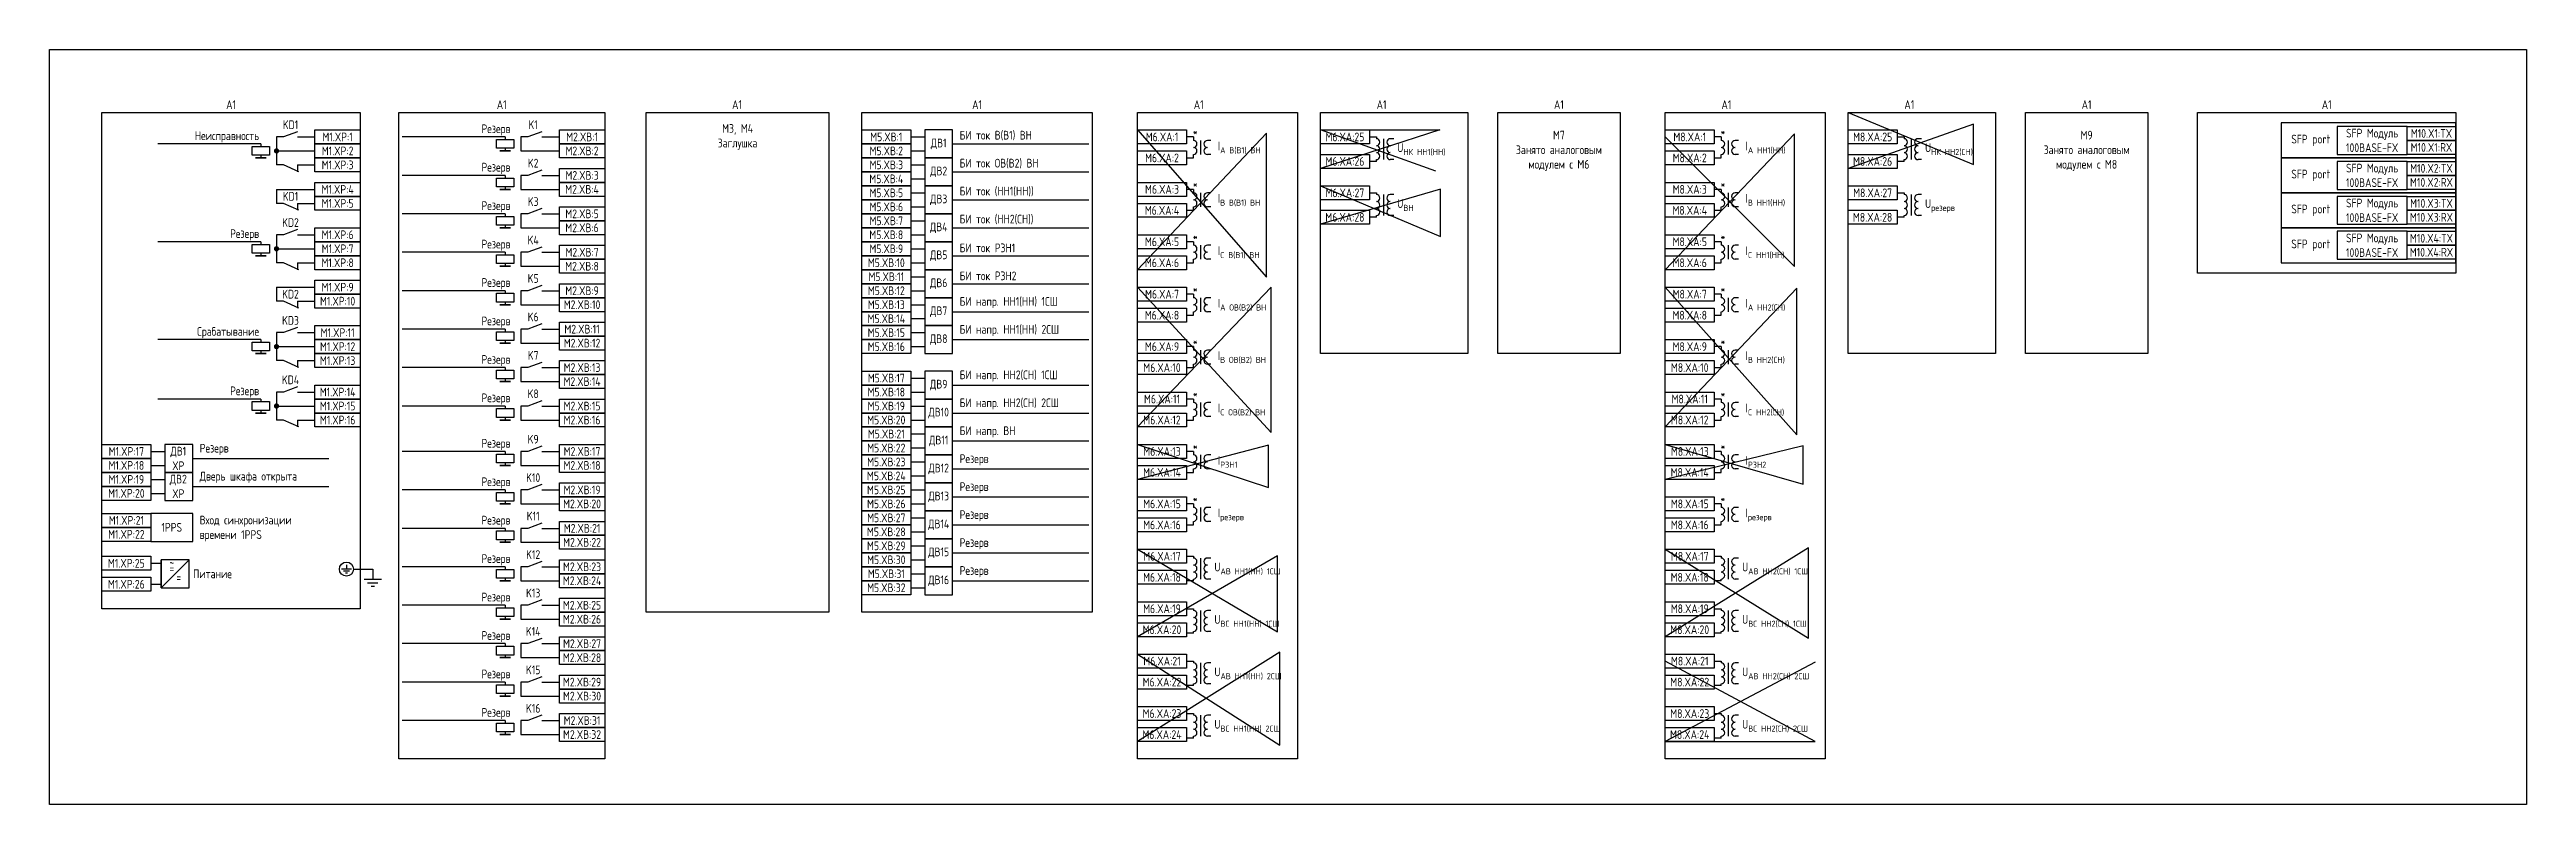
# Model space of a CAD drawing. Header units: millimetres. Extents: x -1117 to 4405, y -90 to 586.
# Drawn here: x -840 to -131, y 332 to 548 of the extents above; entities that cross this region are included whole.
import ezdxf

# ---------------------------------------------------------------- set-up
doc = ezdxf.new("R2010")
doc.units = ezdxf.units.MM
doc.styles.add('Gost_type_A', font='GOST_A.TTF')

msp = doc.modelspace()

# ---------------------------------------------------------------- texts
at = {"char_height": 2.5, "style": 'Gost_type_A'}
for s, insert, width, attachment_point, line_spacing_factor in [('A1', (-788, 530.87), 74.0002, 8, 0.9), ('A1', (-710.5, 530.87), 59, 8, 0.9), ('A1', (-643.12, 530.87), 51.9747, 8, 0.9), ('A1', (-574.37, 530.87), 66, 8, 0.9), ('A1', (-510.91, 530.87), 35, 8, 0.9), ('A1', (-458.53, 530.87), 35, 8, 0.9), ('A1', (-407.75, 530.87), 35, 8, 0.9), ('A1', (-359.78, 530.87), 35, 8, 0.9), ('A1', (-307.4, 530.87), 35, 8, 0.9), ('A1', (-256.63, 530.87), 35, 8, 0.9), ('A1', (-187.87, 530.87), 74.0002, 8, 0.9), ('Неисправность', (-780, 522.87), 37, 6, 0.8), ('Резерв', (-780, 494.87), 37, 6, 0.8), ('Срабатывание', (-780, 466.87), 37, 6, 0.8), ('Резерв', (-780, 449.87), 37, 6, 0.8)]:
    msp.add_mtext(s, dxfattribs=dict(at, insert=insert, width=width, attachment_point=attachment_point, line_spacing_factor=line_spacing_factor))
for s, insert, width, attachment_point in [('KD1', (-771, 526.37), 8, 5), ('Резерв', (-708, 524.87), 31.0015, 6), ('K1', (-701.5, 526.37), 5, 5), ('M3, M4\\PЗаглушка', (-642.97, 522.87), 52.2671, 5), ('SFP Mодуль 100BASE-FX', (-174.87, 521.87), 19.9998, 5), ('M10.X1:TX', (-157.87, 523.87), 14, 5), ('M1.XP:2', (-757.5, 518.87), 13, 5), ('M1.XP:1', (-757.5, 522.87), 13, 5), ('M2.XВ:2', (-687.5, 518.87), 13, 5), ('M2.XВ:1', (-687.5, 522.87), 13, 5), ('M5.XВ:2', (-600.37, 518.87), 14, 5), ('M5.XВ:1', (-600.37, 522.87), 14, 5), ('ДВ1', (-585.37, 520.87), 7.9998, 5), ('БИ ток В(В1) ВН', (-579.37, 521.87), 27.8465, 7), ('M6.XA:2', (-521.42, 516.87), 14.018, 5), ('M6.XA:1', (-521.41, 522.87), 14, 5), ('*', (-511.91, 524.37), 3, 5), ('\\A1;I{\\H0.7x;\\S^ A В(В1) ВН;}', (-505.41, 519.87), 8, 4), ('M6.XA:25', (-469.03, 522.87), 14, 5), ('\\A1;U{\\H0.7x;\\S^ НК НН1(НН);}', (-454.03, 519.37), 12, 4), ('M7\\PЗанято аналоговым модулем с М6', (-407.75, 518.87), 35, 5), ('M8.XA:2', (-370.29, 516.87), 14.018, 5), ('M8.XA:1', (-370.28, 522.87), 14, 5), ('*', (-360.78, 524.37), 3, 5), ('\\A1;I{\\H0.7x;\\S^ A НН1(НН);}', (-354.28, 519.87), 8, 4), ('M8.XA:25', (-317.9, 522.87), 14, 5), ('\\A1;U{\\H0.7x;\\S^ НК НН2(СН);}', (-302.9, 519.37), 12, 4), ('M9\\PЗанято аналоговым модулем с М8', (-256.63, 518.87), 35, 5), ('SFP port', (-186.87, 521.87), 20, 6), ('M10.X1:RX', (-157.87, 519.87), 14, 5), ('M1.XP:3', (-757.5, 514.87), 13, 5), ('Резерв', (-708, 513.87), 31.0015, 6), ('K2', (-701.5, 515.37), 5, 5), ('M2.XВ:3', (-687.5, 511.87), 13, 5), ('M5.XВ:4', (-600.37, 510.87), 14, 5), ('M5.XВ:3', (-600.37, 514.87), 14, 5), ('ДВ2', (-585.37, 512.87), 7.9998, 5), ('БИ ток ОВ(В2) ВН', (-579.37, 513.87), 27.8465, 7), ('M6.XA:26', (-469.04, 515.87), 14.018, 5), ('M8.XA:26', (-317.91, 515.87), 14.018, 5), ('SFP port', (-186.87, 511.87), 20, 6), ('SFP Mодуль 100BASE-FX', (-174.87, 511.87), 19.9998, 5), ('M10.X2:RX', (-157.87, 509.87), 14, 5), ('M10.X2:TX', (-157.87, 513.87), 14, 5), ('KD1', (-771, 505.87), 8, 5), ('M1.XP:4', (-757.5, 507.87), 13, 5), ('M1.XP:5', (-757.5, 503.87), 13, 5), ('Резерв', (-708, 502.87), 31.0015, 6), ('K3', (-701.5, 504.37), 5, 5), ('M2.XВ:4', (-687.5, 507.87), 13, 5), ('M5.XВ:5', (-600.37, 506.87), 14, 5), ('M5.XВ:6', (-600.37, 502.87), 14, 5), ('ДВ3', (-585.37, 504.87), 7.9998, 5), ('БИ ток (НН1(НН))', (-579.37, 505.87), 31.722, 7), ('M6.XA:3', (-521.41, 507.87), 14, 5), ('*', (-511.91, 509.37), 3, 5), ('\\A1;I{\\H0.7x;\\S^ В В(В1) ВН;}', (-505.41, 504.87), 8, 4), ('M6.XA:27', (-469.04, 506.87), 14.018, 5), ('\\A1;U{\\H0.7x;\\S^ ВН;}', (-454.03, 503.37), 12, 4), ('M8.XA:3', (-370.28, 507.87), 14, 5), ('*', (-360.78, 509.37), 3, 5), ('\\A1;I{\\H0.7x;\\S^ В НН1(НН);}', (-354.28, 504.87), 8, 4), ('M8.XA:27', (-317.91, 506.87), 14.018, 5), ('\\A1;U{\\H0.7x;\\S^ резерв;}', (-302.9, 503.37), 12, 4), ('SFP Mодуль 100BASE-FX', (-174.87, 501.87), 19.9998, 5), ('M10.X3:TX', (-157.87, 503.87), 14, 5), ('KD2', (-771, 498.37), 8, 5), ('M2.XВ:5', (-687.5, 500.87), 13, 5), ('M2.XВ:6', (-687.5, 496.87), 13, 5), ('M5.XВ:7', (-600.37, 498.87), 14, 5), ('ДВ4', (-585.37, 496.87), 7.9998, 5), ('БИ ток (НН2(СН))', (-579.37, 497.87), 35.3442, 7), ('M6.XA:4', (-521.42, 501.86), 14.018, 5), ('M6.XA:28', (-469.04, 499.87), 14.018, 5), ('M8.XA:4', (-370.29, 501.86), 14.018, 5), ('M8.XA:28', (-317.91, 499.87), 14.018, 5), ('SFP port', (-186.87, 501.87), 20, 6), ('M10.X3:RX', (-157.87, 499.87), 14, 5), ('M1.XP:6', (-757.5, 494.87), 13, 5), ('M1.XP:7', (-757.5, 490.87), 13, 5), ('Резерв', (-708, 491.87), 31.0015, 6), ('K4', (-701.5, 493.37), 5, 5), ('M2.XВ:7', (-687.5, 489.87), 13, 5), ('M5.XВ:8', (-600.37, 494.87), 14, 5), ('M5.XВ:9', (-600.37, 490.87), 14, 5), ('ДВ5', (-585.37, 488.87), 7.9998, 5), ('БИ ток РЗН1', (-579.37, 489.87), 33.6483, 7), ('M6.XA:5', (-521.41, 492.87), 14, 5), ('*', (-511.91, 494.37), 3, 5), ('\\A1;I{\\H0.7x;\\S^ C В(В1) ВН;}', (-505.41, 489.87), 8, 4), ('M8.XA:5', (-370.28, 492.87), 14, 5), ('*', (-360.78, 494.37), 3, 5), ('\\A1;I{\\H0.7x;\\S^ C НН1(НН);}', (-354.28, 489.87), 8, 4), ('SFP port', (-186.87, 491.87), 20, 6), ('SFP Mодуль 100BASE-FX', (-174.87, 491.87), 19.9998, 5), ('M10.X4:RX', (-157.87, 489.87), 14, 5), ('M10.X4:TX', (-157.87, 493.87), 14, 5), ('M1.XP:8', (-757.5, 486.87), 13, 5), ('Резерв', (-708, 480.87), 31.0015, 6), ('K5', (-701.5, 482.37), 5, 5), ('M2.XВ:8', (-687.5, 485.87), 13, 5), ('M5.XВ:10', (-600.37, 486.87), 14, 5), ('M5.XВ:11', (-600.37, 482.87), 14, 5), ('ДВ6', (-585.37, 480.87), 7.9998, 5), ('БИ ток РЗН2', (-579.37, 481.87), 33.6483, 7), ('M6.XA:6', (-521.42, 486.86), 14.018, 5), ('M8.XA:6', (-370.29, 486.86), 14.018, 5), ('KD2', (-771, 477.87), 8, 5), ('M1.XP:10', (-757.5, 475.87), 13, 5), ('M1.XP:9', (-757.5, 479.87), 13, 5), ('M2.XВ:10', (-687.5, 474.87), 13, 5), ('M2.XВ:9', (-687.5, 478.87), 13, 5), ('M5.XВ:13', (-600.37, 474.87), 14, 5), ('M5.XВ:12', (-600.37, 478.87), 14, 5), ('БИ напр. НН1(НН) 1СШ', (-579.37, 473.87), 27.8465, 7), ('M6.XA:7', (-521.41, 477.87), 14, 5), ('*', (-511.91, 479.37), 3, 5), ('\\A1;I{\\H0.7x;\\S^ A ОВ(В2) ВН;}', (-505.41, 474.87), 8, 4), ('M8.XA:7', (-370.28, 477.87), 14, 5), ('*', (-360.78, 479.37), 3, 5), ('\\A1;I{\\H0.7x;\\S^ A НН2(СН);}', (-354.28, 474.87), 8, 4), ('KD3', (-771, 470.37), 8, 5), ('Резерв', (-708, 469.87), 31.0015, 6), ('K6', (-701.5, 471.37), 5, 5), ('M2.XВ:11', (-687.5, 467.87), 13, 5), ('M5.XВ:14', (-600.37, 470.87), 14, 5), ('ДВ7', (-585.37, 472.87), 7.9998, 5), ('БИ напр. НН1(НН) 2СШ', (-579.37, 465.87), 27.8465, 7), ('M6.XA:8', (-521.42, 471.86), 14.018, 5), ('M8.XA:8', (-370.29, 471.86), 14.018, 5), ('M1.XP:12', (-757.5, 462.87), 13, 5), ('M1.XP:11', (-757.5, 466.87), 13, 5), ('K7', (-701.5, 460.37), 5, 5), ('M2.XВ:12', (-687.5, 463.87), 13, 5), ('M5.XВ:15', (-600.37, 466.87), 14, 5), ('M5.XВ:16', (-600.37, 462.87), 14, 5), ('ДВ8', (-585.37, 464.87), 7.9998, 5), ('M6.XA:9', (-521.41, 462.87), 14, 5), ('*', (-511.91, 464.37), 3, 5), ('\\A1;I{\\H0.7x;\\S^ В ОВ(В2) ВН;}', (-505.41, 459.87), 8, 4), ('M8.XA:9', (-370.28, 462.87), 14, 5), ('*', (-360.78, 464.37), 3, 5), ('\\A1;I{\\H0.7x;\\S^ В НН2(СН);}', (-354.28, 459.87), 8, 4), ('KD4', (-771, 453.37), 8, 5), ('M1.XP:13', (-757.5, 458.87), 13, 5), ('Резерв', (-708, 458.87), 31.0015, 6), ('M2.XВ:14', (-687.5, 452.87), 13, 5), ('M2.XВ:13', (-687.5, 456.87), 13, 5), ('M5.XВ:17', (-600.37, 453.87), 14, 5), ('БИ напр. НН2(СН) 1СШ', (-579.37, 452.87), 27.8465, 7), ('M6.XA:10', (-521.42, 456.86), 14.018, 5), ('M8.XA:10', (-370.29, 456.86), 14.018, 5), ('M1.XP:14', (-757.5, 449.87), 13, 5), ('M1.XP:15', (-757.5, 445.87), 13, 5), ('Резерв', (-708, 447.87), 31.0015, 6), ('K8', (-701.5, 449.37), 5, 5), ('M2.XВ:15', (-687.5, 445.87), 13, 5), ('M5.XВ:18', (-600.37, 449.87), 14, 5), ('M5.XВ:19', (-600.37, 445.87), 14, 5), ('ДВ9', (-585.37, 451.87), 7.9998, 5), ('БИ напр. НН2(СН) 2СШ', (-579.37, 444.87), 27.8465, 7), ('M6.XA:11', (-521.41, 447.87), 14, 5), ('*', (-511.91, 449.37), 3, 5), ('M8.XA:11', (-370.28, 447.87), 14, 5), ('*', (-360.78, 449.37), 3, 5), ('M1.XP:16', (-757.5, 441.87), 13, 5), ('M2.XВ:16', (-687.5, 441.87), 13, 5), ('M5.XВ:20', (-600.37, 441.87), 14, 5), ('ДВ10', (-585.37, 443.87), 7.9998, 5), ('БИ напр. ВН', (-579.37, 436.87), 27.8465, 7), ('M6.XA:12', (-521.42, 441.87), 14.018, 5), ('\\A1;I{\\H0.7x;\\S^ C ОВ(В2) ВН;}', (-505.41, 444.87), 8, 4), ('M8.XA:12', (-370.29, 441.87), 14.018, 5), ('\\A1;I{\\H0.7x;\\S^ C НН2(СН);}', (-354.28, 444.87), 8, 4), ('M1.XP:17', (-818, 432.87), 14, 5), ('ДВ1 XP', (-803.12, 430.87), 7.7588, 5), ('Резерв', (-797, 431.87), 37, 7), ('Резерв', (-708, 434.87), 31.0015, 6), ('K9', (-701.5, 436.37), 5, 5), ('M2.XВ:17', (-687.5, 432.87), 13, 5), ('M5.XВ:22', (-600.37, 433.87), 14, 5), ('M5.XВ:21', (-600.37, 437.87), 14, 5), ('ДВ11', (-585.37, 435.87), 7.9998, 5), ('M6.XA:13', (-521.41, 432.87), 14, 5), ('*', (-511.91, 434.37), 3, 5), ('M8.XA:13', (-370.28, 432.87), 14, 5), ('*', (-360.78, 434.37), 3, 5), ('M1.XP:18', (-818, 428.87), 14, 5), ('M1.XP:19', (-818, 424.87), 14, 5), ('ДВ2 XP', (-803.12, 422.87), 7.7588, 5), ('Дверь шкафа открыта', (-797, 423.87), 37, 7), ('K10', (-701.5, 425.37), 5, 5), ('M2.XВ:18', (-687.5, 428.87), 13, 5), ('M5.XВ:24', (-600.37, 425.87), 14, 5), ('M5.XВ:23', (-600.37, 429.87), 14, 5), ('ДВ12', (-585.37, 427.87), 7.9998, 5), ('Резерв', (-579.37, 428.87), 27.8465, 7), ('M6.XA:14', (-521.42, 426.87), 14.018, 5), ('\\A1;I{\\H0.7x;\\S^ РЗН1;}', (-505.41, 429.87), 8, 4), ('M8.XA:14', (-370.29, 426.87), 14.018, 5), ('\\A1;I{\\H0.7x;\\S^ РЗН2;}', (-354.28, 429.87), 8, 4), ('M1.XP:20', (-818, 420.87), 14, 5), ('Резерв', (-708, 423.87), 31.0015, 6), ('M2.XВ:20', (-687.5, 417.87), 13, 5), ('M2.XВ:19', (-687.5, 421.87), 13, 5), ('M5.XВ:25', (-600.37, 421.87), 14, 5), ('M5.XВ:26', (-600.37, 417.87), 14, 5), ('ДВ13', (-585.37, 419.87), 7.9998, 5), ('Резерв', (-579.37, 420.87), 27.8465, 7), ('M6.XA:15', (-521.41, 417.87), 14, 5), ('*', (-511.91, 419.37), 3, 5), ('M8.XA:15', (-370.28, 417.87), 14, 5), ('*', (-360.78, 419.37), 3, 5), ('M1.XP:21', (-818, 413.15), 14, 5), ('1PPS', (-805, 411.15), 12, 5), ('Вход синхронизации\\Pвремени 1PPS', (-797, 407.15), 35.9749, 7), ('Резерв', (-708, 412.87), 31.0015, 6), ('K11', (-701.5, 414.37), 5, 5), ('M2.XВ:21', (-687.5, 410.87), 13, 5), ('M5.XВ:27', (-600.37, 413.87), 14, 5), ('ДВ14', (-585.37, 411.87), 7.9998, 5), ('Резерв', (-579.37, 412.87), 27.8465, 7), ('M6.XA:16', (-521.42, 411.86), 14.018, 5), ('\\A1;I{\\H0.7x;\\S^ резерв;}', (-505.41, 414.87), 8, 4), ('M8.XA:16', (-370.29, 411.86), 14.018, 5), ('\\A1;I{\\H0.7x;\\S^ резерв;}', (-354.28, 414.87), 8, 4), ('M1.XP:22', (-818, 409.15), 14, 5), ('K12', (-701.5, 403.37), 5, 5), ('M2.XВ:22', (-687.5, 406.87), 13, 5), ('M5.XВ:28', (-600.37, 409.87), 14, 5), ('M5.XВ:29', (-600.37, 405.87), 14, 5), ('ДВ15', (-585.37, 403.87), 7.9998, 5), ('Резерв', (-579.37, 404.87), 27.8465, 7), ('M1.XP:25', (-818, 400.87), 13.9956, 5), ('~', (-805, 400.9), 2.7, 5), ('=', (-805, 399.4), 6, 5), ('Питание', (-793.33, 397.85), 11.3452, 5), ('Резерв', (-708, 401.87), 31.0015, 6), ('M2.XВ:23', (-687.5, 399.87), 13, 5), ('M5.XВ:30', (-600.37, 401.87), 14, 5), ('M5.XВ:31', (-600.37, 397.87), 14, 5), ('ДВ16', (-585.37, 395.87), 7.9998, 5), ('Резерв', (-579.37, 396.87), 27.8465, 7), ('M6.XA:18', (-521.42, 396.86), 14.018, 5), ('M6.XA:17', (-521.41, 402.87), 14, 5), ('\\A1;U{\\H0.7x;\\S^ AВ НН1(НН) 1СШ;}', (-506.41, 399.37), 12, 4), ('M8.XA:18', (-370.29, 396.86), 14.018, 5), ('M8.XA:17', (-370.28, 402.87), 14, 5), ('\\A1;U{\\H0.7x;\\S^ AВ НН2(СН) 1СШ;}', (-355.28, 399.37), 12, 4), ('M1.XP:26', (-818, 394.87), 13.9956, 5), ('=', (-803, 396.87), 6, 5), ('Резерв', (-708, 390.87), 31.0015, 6), ('K13', (-701.5, 392.37), 5, 5), ('M2.XВ:24', (-687.5, 395.87), 13, 5), ('M5.XВ:32', (-600.37, 393.87), 14, 5), ('M2.XВ:25', (-687.5, 388.87), 13, 5), ('M2.XВ:26', (-687.5, 384.87), 13, 5), ('M6.XA:20', (-521.42, 381.86), 14.018, 5), ('M6.XA:19', (-521.41, 387.87), 14, 5), ('\\A1;U{\\H0.7x;\\S^ ВС НН1(НН) 1СШ;}', (-506.41, 384.37), 12, 4), ('M8.XA:20', (-370.29, 381.86), 14.018, 5), ('M8.XA:19', (-370.28, 387.87), 14, 5), ('\\A1;U{\\H0.7x;\\S^ ВС НН2(СН) 1СШ;}', (-355.28, 384.37), 12, 4), ('Резерв', (-708, 379.87), 31.0015, 6), ('K14', (-701.5, 381.37), 5, 5), ('M2.XВ:27', (-687.5, 377.87), 13, 5), ('Резерв', (-708, 368.87), 31.0015, 6), ('K15', (-701.5, 370.37), 5, 5), ('M2.XВ:28', (-687.5, 373.87), 13, 5), ('M6.XA:21', (-521.41, 372.87), 14, 5), ('\\A1;U{\\H0.7x;\\S^ AВ НН1(НН) 2СШ;}', (-506.41, 369.37), 12, 4), ('M8.XA:21', (-370.28, 372.87), 14, 5), ('\\A1;U{\\H0.7x;\\S^ AВ НН2(СН) 2СШ;}', (-355.28, 369.37), 12, 4), ('M2.XВ:29', (-687.5, 366.87), 13, 5), ('M2.XВ:30', (-687.5, 362.87), 13, 5), ('M6.XA:22', (-521.42, 366.87), 14.018, 5), ('M8.XA:22', (-370.29, 366.87), 14.018, 5), ('Резерв', (-708, 357.87), 31.0015, 6), ('K16', (-701.5, 359.37), 5, 5), ('M2.XВ:31', (-687.5, 355.87), 13, 5), ('M6.XA:23', (-521.41, 357.87), 14, 5), ('\\A1;U{\\H0.7x;\\S^ ВС НН1(НН) 2СШ;}', (-506.41, 354.37), 12, 4), ('M8.XA:23', (-370.28, 357.87), 14, 5), ('\\A1;U{\\H0.7x;\\S^ ВС НН2(СН) 2СШ;}', (-355.28, 354.37), 12, 4), ('M2.XВ:32', (-687.5, 351.87), 13, 5), ('M6.XA:24', (-521.42, 351.86), 14.018, 5), ('M8.XA:24', (-370.29, 351.86), 14.018, 5)]:
    msp.add_mtext(s, dxfattribs=dict(at, insert=insert, width=width, attachment_point=attachment_point))

# ---------------------------------------------------------------- blocks, each defined once
blk = doc.blocks.new('POINT')
at = {"const_width": 0.75}
blk.add_lwpolyline([(-0.375, 0, 1), (0.375, 0, 1)], format="xyb", close=True, dxfattribs=at)

# ---------------------------------------------------------------- linework, layer by layer
at = {"color": 6}
for p, q in [((-324.9, 529.87), (-289.01, 514.98)), ((-289.01, 526.48), (-324.9, 513.87)), ((-289.01, 514.98), (-289.01, 526.48)), ((-528.41, 524.87), (-491.49, 482.78)), ((-491.49, 523.96), (-528.41, 484.87)), ((-491.49, 482.78), (-491.49, 523.96)), ((-442.99, 513.1), (-476.03, 524.87)), ((-476.03, 524.87), (-441.81, 524.87)), ((-441.81, 524.87), (-476.03, 513.87)), ((-340.26, 523.76), (-377.28, 484.87)), ((-377.28, 522.87), (-340.26, 485.84)), ((-340.26, 485.84), (-340.26, 523.76)), ((-476.03, 508.87), (-441.7, 494.4)), ((-441.7, 507.94), (-476.03, 497.87)), ((-441.7, 494.4), (-441.7, 507.94)), ((-490.19, 479.91), (-528.41, 439.87)), ((-528.41, 479.87), (-490.19, 438.3)), ((-490.19, 438.3), (-490.19, 479.91)), ((-377.28, 479.87), (-339.66, 437.62)), ((-339.66, 479.58), (-377.28, 439.87)), ((-339.66, 437.62), (-339.66, 479.58)), ((-528.41, 434.87), (-490.9, 422.54)), ((-490.9, 434.69), (-528.41, 424.87)), ((-490.9, 422.54), (-490.9, 434.69)), ((-377.28, 434.87), (-337.84, 423.5)), ((-337.84, 434.5), (-377.28, 424.87)), ((-337.84, 423.5), (-337.84, 434.5)), ((-528.41, 404.87), (-488.37, 381.23)), ((-336.3, 405.31), (-377.28, 379.87)), ((-377.28, 404.87), (-336.3, 379.48)), ((-336.3, 379.48), (-336.3, 405.31)), ((-488.37, 403.05), (-528.41, 379.87)), ((-488.37, 381.23), (-488.37, 403.05)), ((-487.66, 375.4), (-528.41, 349.87)), ((-528.41, 374.87), (-487.66, 348.87)), ((-487.66, 348.87), (-487.66, 375.4)), ((-334.37, 349.87), (-377.28, 372.87)), ((-334.37, 372.58), (-377.28, 349.87)), ((-377.28, 349.87), (-334.37, 349.87))]:
    msp.add_line(p, q, dxfattribs=at)
for p, q in [((-779.5, 520.87), (-809, 520.87)), ((-779.5, 520.87), (-779.5, 520.12)), ((-709.5, 522.87), (-739, 522.87)), ((-709.5, 522.87), (-709.5, 522.12)), ((-709.5, 519.62), (-709.5, 518.87)), ((-593.37, 522.87), (-589.37, 522.87)), ((-593.37, 518.87), (-589.37, 518.87)), ((-581.37, 520.87), (-542.37, 520.87)), ((-512.41, 522.87), (-514.41, 522.87)), ((-361.28, 522.87), (-363.28, 522.87)), ((-779.5, 517.62), (-779.5, 516.87)), ((-769, 514.87), (-769, 512.87)), ((-709.5, 511.87), (-739, 511.87)), ((-709.5, 511.87), (-709.5, 511.12)), ((-593.37, 514.87), (-589.37, 514.87)), ((-593.37, 510.87), (-589.37, 510.87)), ((-581.37, 512.87), (-542.37, 512.87)), ((-514.41, 516.87), (-512.41, 516.87)), ((-363.28, 516.87), (-361.28, 516.87)), ((-775, 507.87), (-775, 503.87)), ((-769, 503.87), (-769, 501.87)), ((-709.5, 508.62), (-709.5, 507.87)), ((-593.37, 506.87), (-589.37, 506.87)), ((-581.37, 504.87), (-542.37, 504.87)), ((-512.41, 507.87), (-514.41, 507.87)), ((-361.28, 507.87), (-363.28, 507.87)), ((-709.5, 500.87), (-739, 500.87)), ((-709.5, 500.87), (-709.5, 500.12)), ((-709.5, 497.62), (-709.5, 496.87)), ((-593.37, 502.87), (-589.37, 502.87)), ((-593.37, 498.87), (-589.37, 498.87)), ((-581.37, 496.87), (-542.37, 496.87)), ((-514.41, 501.87), (-512.41, 501.87)), ((-363.28, 501.87), (-361.28, 501.87)), ((-779.5, 492.87), (-809, 492.87)), ((-779.5, 492.87), (-779.5, 492.12)), ((-779.5, 489.62), (-779.5, 488.87)), ((-709.5, 489.87), (-739, 489.87)), ((-709.5, 489.87), (-709.5, 489.12)), ((-593.37, 494.87), (-589.37, 494.87)), ((-593.37, 490.87), (-589.37, 490.87)), ((-512.41, 492.87), (-514.41, 492.87)), ((-361.28, 492.87), (-363.28, 492.87)), ((-769, 486.87), (-769, 484.87)), ((-709.5, 486.62), (-709.5, 485.87)), ((-593.37, 486.87), (-589.37, 486.87)), ((-593.37, 482.87), (-589.37, 482.87)), ((-581.37, 488.87), (-542.37, 488.87)), ((-514.41, 486.87), (-512.41, 486.87)), ((-363.28, 486.87), (-361.28, 486.87)), ((-775, 479.87), (-775, 475.87)), ((-769, 475.87), (-769, 473.87)), ((-709.5, 478.87), (-739, 478.87)), ((-709.5, 478.87), (-709.5, 478.12)), ((-709.5, 475.62), (-709.5, 474.87)), ((-593.37, 478.87), (-589.37, 478.87)), ((-581.37, 480.87), (-542.37, 480.87)), ((-512.41, 477.87), (-514.41, 477.87)), ((-361.28, 477.87), (-363.28, 477.87)), ((-593.37, 474.87), (-589.37, 474.87)), ((-593.37, 470.87), (-589.37, 470.87)), ((-581.37, 472.87), (-542.37, 472.87)), ((-514.41, 471.87), (-512.41, 471.87)), ((-363.28, 471.87), (-361.28, 471.87)), ((-779.5, 464.87), (-809, 464.87)), ((-779.5, 464.87), (-779.5, 464.12)), ((-779.5, 461.62), (-779.5, 460.87)), ((-709.5, 467.87), (-739, 467.87)), ((-709.5, 467.87), (-709.5, 467.12)), ((-709.5, 464.62), (-709.5, 463.87)), ((-593.37, 466.87), (-589.37, 466.87)), ((-593.37, 462.87), (-589.37, 462.87)), ((-581.37, 464.87), (-542.37, 464.87)), ((-512.41, 462.87), (-514.41, 462.87)), ((-361.28, 462.87), (-363.28, 462.87)), ((-769, 458.87), (-769, 456.87)), ((-709.5, 456.87), (-739, 456.87)), ((-709.5, 456.87), (-709.5, 456.12)), ((-514.41, 456.87), (-512.41, 456.87)), ((-363.28, 456.87), (-361.28, 456.87)), ((-779.5, 447.87), (-809, 447.87)), ((-779.5, 447.87), (-779.5, 447.12)), ((-709.5, 453.62), (-709.5, 452.87)), ((-593.37, 453.87), (-589.37, 453.87)), ((-593.37, 449.87), (-589.37, 449.87)), ((-581.37, 451.87), (-542.37, 451.87)), ((-512.41, 447.87), (-514.41, 447.87)), ((-361.28, 447.87), (-363.28, 447.87)), ((-779.5, 444.62), (-779.5, 443.87)), ((-769, 441.87), (-769, 439.87)), ((-709.5, 445.87), (-739, 445.87)), ((-709.5, 445.87), (-709.5, 445.12)), ((-709.5, 442.62), (-709.5, 441.87)), ((-593.37, 445.87), (-589.37, 445.87)), ((-593.37, 441.87), (-589.37, 441.87)), ((-581.37, 443.87), (-542.37, 443.87)), ((-514.41, 441.87), (-512.41, 441.87)), ((-363.28, 441.87), (-361.28, 441.87)), ((-811, 432.87), (-807, 432.87)), ((-709.5, 432.87), (-739, 432.87)), ((-709.5, 432.87), (-709.5, 432.12)), ((-593.37, 437.87), (-589.37, 437.87)), ((-593.37, 433.87), (-589.37, 433.87)), ((-581.37, 435.87), (-542.37, 435.87)), ((-512.41, 432.87), (-514.41, 432.87)), ((-361.28, 432.87), (-363.28, 432.87)), ((-811, 428.87), (-807, 428.87)), ((-799, 430.87), (-760, 430.87)), ((-709.5, 429.62), (-709.5, 428.87)), ((-593.37, 429.87), (-589.37, 429.87)), ((-593.37, 425.87), (-589.37, 425.87)), ((-581.37, 427.87), (-542.37, 427.87)), ((-514.41, 426.87), (-512.41, 426.87)), ((-363.28, 426.87), (-361.28, 426.87)), ((-811, 424.87), (-807, 424.87)), ((-811, 420.87), (-807, 420.87)), ((-799, 422.87), (-760, 422.87)), ((-709.5, 421.87), (-739, 421.87)), ((-709.5, 421.87), (-709.5, 421.12)), ((-709.5, 418.62), (-709.5, 417.87)), ((-593.37, 421.87), (-589.37, 421.87)), ((-581.37, 419.87), (-542.37, 419.87)), ((-593.37, 417.87), (-589.37, 417.87)), ((-593.37, 413.87), (-589.37, 413.87)), ((-581.37, 411.87), (-542.37, 411.87)), ((-512.41, 417.87), (-514.41, 417.87)), ((-514.41, 411.87), (-512.41, 411.87)), ((-361.28, 417.87), (-363.28, 417.87)), ((-363.28, 411.87), (-361.28, 411.87)), ((-709.5, 410.87), (-739, 410.87)), ((-709.5, 410.87), (-709.5, 410.12)), ((-709.5, 407.62), (-709.5, 406.87)), ((-593.37, 409.87), (-589.37, 409.87)), ((-593.37, 405.87), (-589.37, 405.87)), ((-808, 393.87), (-808, 401.87)), ((-808, 393.87), (-800, 401.87)), ((-752.95, 399.19), (-747.44, 399.19)), ((-709.5, 399.87), (-739, 399.87)), ((-709.5, 399.87), (-709.5, 399.12)), ((-593.37, 401.87), (-589.37, 401.87)), ((-593.37, 397.87), (-589.37, 397.87)), ((-581.37, 403.87), (-542.37, 403.87)), ((-709.5, 396.62), (-709.5, 395.87)), ((-593.37, 393.87), (-589.37, 393.87)), ((-581.37, 395.87), (-542.37, 395.87)), ((-709.5, 388.87), (-739, 388.87)), ((-709.5, 388.87), (-709.5, 388.12)), ((-709.5, 385.62), (-709.5, 384.87)), ((-709.5, 377.87), (-739, 377.87)), ((-709.5, 377.87), (-709.5, 377.12)), ((-709.5, 374.62), (-709.5, 373.87)), ((-709.5, 366.87), (-739, 366.87)), ((-709.5, 366.87), (-709.5, 366.12)), ((-709.5, 363.62), (-709.5, 362.87)), ((-709.5, 355.87), (-739, 355.87)), ((-709.5, 355.87), (-709.5, 355.12)), ((-709.5, 352.62), (-709.5, 351.87))]:
    msp.add_line(p, q)
at = {"ltscale": 1.08}
for p, q in [((-773, 522.87), (-775, 522.87)), ((-775, 522.87), (-775, 514.87)), ((-775, 518.87), (-764, 518.87)), ((-769, 522.87), (-764, 522.87)), ((-703, 522.87), (-705, 522.87)), ((-705, 522.87), (-705, 518.87)), ((-705, 518.87), (-694, 518.87)), ((-699, 522.87), (-694, 522.87)), ((-773, 514.87), (-775, 514.87)), ((-769, 514.87), (-764, 514.87)), ((-703, 511.87), (-705, 511.87)), ((-705, 511.87), (-705, 507.87)), ((-699, 511.87), (-694, 511.87)), ((-775, 507.87), (-764, 507.87)), ((-773, 503.87), (-775, 503.87)), ((-769, 503.87), (-764, 503.87)), ((-705, 507.87), (-694, 507.87)), ((-703, 500.87), (-705, 500.87)), ((-705, 500.87), (-705, 496.87)), ((-705, 496.87), (-694, 496.87)), ((-699, 500.87), (-694, 500.87)), ((-773, 494.87), (-775, 494.87)), ((-775, 494.87), (-775, 486.87)), ((-775, 490.87), (-764, 490.87)), ((-769, 494.87), (-764, 494.87)), ((-703, 489.87), (-705, 489.87)), ((-705, 489.87), (-705, 485.87)), ((-699, 489.87), (-694, 489.87)), ((-773, 486.87), (-775, 486.87)), ((-769, 486.87), (-764, 486.87)), ((-705, 485.87), (-694, 485.87)), ((-775, 479.87), (-764, 479.87)), ((-773, 475.87), (-775, 475.87)), ((-769, 475.87), (-764, 475.87)), ((-703, 478.87), (-705, 478.87)), ((-705, 478.87), (-705, 474.87)), ((-699, 478.87), (-694, 478.87)), ((-705, 474.87), (-694, 474.87)), ((-773, 466.87), (-775, 466.87)), ((-775, 466.87), (-775, 458.87)), ((-775, 462.87), (-764, 462.87)), ((-769, 466.87), (-764, 466.87)), ((-703, 467.87), (-705, 467.87)), ((-705, 467.87), (-705, 463.87)), ((-705, 463.87), (-694, 463.87)), ((-699, 467.87), (-694, 467.87)), ((-773, 458.87), (-775, 458.87)), ((-769, 458.87), (-764, 458.87)), ((-703, 456.87), (-705, 456.87)), ((-705, 456.87), (-705, 452.87)), ((-699, 456.87), (-694, 456.87)), ((-773, 449.87), (-775, 449.87)), ((-775, 449.87), (-775, 441.87)), ((-769, 449.87), (-764, 449.87)), ((-705, 452.87), (-694, 452.87)), ((-775, 445.87), (-764, 445.87)), ((-773, 441.87), (-775, 441.87)), ((-769, 441.87), (-764, 441.87)), ((-703, 445.87), (-705, 445.87)), ((-705, 445.87), (-705, 441.87)), ((-705, 441.87), (-694, 441.87)), ((-699, 445.87), (-694, 445.87)), ((-703, 432.87), (-705, 432.87)), ((-705, 432.87), (-705, 428.87)), ((-699, 432.87), (-694, 432.87)), ((-705, 428.87), (-694, 428.87)), ((-703, 421.87), (-705, 421.87)), ((-705, 421.87), (-705, 417.87)), ((-699, 421.87), (-694, 421.87)), ((-705, 417.87), (-694, 417.87)), ((-703, 410.87), (-705, 410.87)), ((-705, 410.87), (-705, 406.87)), ((-705, 406.87), (-694, 406.87)), ((-699, 410.87), (-694, 410.87)), ((-703, 399.87), (-705, 399.87)), ((-705, 399.87), (-705, 395.87)), ((-699, 399.87), (-694, 399.87)), ((-705, 395.87), (-694, 395.87)), ((-703, 388.87), (-705, 388.87)), ((-705, 388.87), (-705, 384.87)), ((-705, 384.87), (-694, 384.87)), ((-699, 388.87), (-694, 388.87)), ((-703, 377.87), (-705, 377.87)), ((-705, 377.87), (-705, 373.87)), ((-699, 377.87), (-694, 377.87)), ((-705, 373.87), (-694, 373.87)), ((-703, 366.87), (-705, 366.87)), ((-705, 366.87), (-705, 362.87)), ((-705, 362.87), (-694, 362.87)), ((-699, 366.87), (-694, 366.87)), ((-703, 355.87), (-705, 355.87)), ((-705, 355.87), (-705, 351.87)), ((-699, 355.87), (-694, 355.87)), ((-705, 351.87), (-694, 351.87))]:
    msp.add_line(p, q, dxfattribs=at)
at = {"ltscale": 4.32}
for p, q in [((-769, 524.37), (-773, 522.87)), ((-699, 524.37), (-703, 522.87)), ((-768.61, 512.87), (-773, 514.87)), ((-699, 513.37), (-703, 511.87)), ((-768.61, 501.87), (-773, 503.87)), ((-699, 502.37), (-703, 500.87)), ((-769, 496.37), (-773, 494.87)), ((-699, 491.37), (-703, 489.87)), ((-768.61, 484.87), (-773, 486.87)), ((-768.61, 473.87), (-773, 475.87)), ((-699, 480.37), (-703, 478.87)), ((-769, 468.37), (-773, 466.87)), ((-699, 469.37), (-703, 467.87)), ((-768.61, 456.87), (-773, 458.87)), ((-699, 458.37), (-703, 456.87)), ((-769, 451.37), (-773, 449.87)), ((-699, 447.37), (-703, 445.87)), ((-768.61, 439.87), (-773, 441.87)), ((-699, 434.37), (-703, 432.87)), ((-699, 423.37), (-703, 421.87)), ((-699, 412.37), (-703, 410.87)), ((-753.55, 399.19), (-756.4, 399.19)), ((-754.12, 398.62), (-755.83, 398.62)), ((-754.69, 398.05), (-755.26, 398.05)), ((-754.97, 400.47), (-754.97, 399.19)), ((-747.44, 399.19), (-747.44, 396.19)), ((-699, 401.37), (-703, 399.87)), ((-744.94, 396.19), (-749.94, 396.19)), ((-745.94, 395.19), (-748.94, 395.19)), ((-746.94, 394.19), (-747.94, 394.19)), ((-699, 390.37), (-703, 388.87)), ((-699, 379.37), (-703, 377.87)), ((-699, 368.37), (-703, 366.87)), ((-699, 357.37), (-703, 355.87))]:
    msp.add_line(p, q, dxfattribs=at)
at = {"ltscale": 4}
for p, q in [((-512.41, 522.87), (-512.41, 521.87)), ((-512.41, 522.37), (-512.41, 521.87)), ((-512.41, 516.87), (-512.41, 517.87)), ((-510.41, 521.87), (-510.41, 517.87)), ((-510.41, 521.87), (-510.41, 517.87)), ((-507.41, 521.87), (-508.41, 521.87)), ((-507.41, 521.87), (-508.41, 521.87)), ((-507.41, 517.87), (-508.41, 517.87)), ((-507.41, 517.87), (-508.41, 517.87)), ((-462.03, 522.87), (-460.03, 522.87)), ((-460.03, 522.87), (-460.03, 522.37)), ((-460.03, 522.87), (-460.03, 522.37)), ((-458.03, 522.37), (-458.03, 518.37)), ((-458.03, 520.37), (-458.03, 516.37)), ((-455.03, 522.37), (-456.03, 522.37)), ((-361.28, 522.87), (-361.28, 521.87)), ((-361.28, 522.37), (-361.28, 521.87)), ((-361.28, 516.87), (-361.28, 517.87)), ((-359.28, 521.87), (-359.28, 517.87)), ((-359.28, 521.87), (-359.28, 517.87)), ((-356.28, 521.87), (-357.28, 521.87)), ((-356.28, 521.87), (-357.28, 521.87)), ((-356.28, 517.87), (-357.28, 517.87)), ((-356.28, 517.87), (-357.28, 517.87)), ((-310.9, 522.87), (-308.9, 522.87)), ((-308.9, 522.87), (-308.9, 522.37)), ((-308.9, 522.87), (-308.9, 522.37)), ((-306.9, 522.37), (-306.9, 518.37)), ((-306.9, 520.37), (-306.9, 516.37)), ((-303.9, 522.37), (-304.9, 522.37)), ((-460.03, 515.87), (-462.03, 515.87)), ((-460.03, 515.87), (-460.03, 516.37)), ((-455.03, 516.37), (-456.03, 516.37)), ((-308.9, 515.87), (-310.9, 515.87)), ((-308.9, 515.87), (-308.9, 516.37)), ((-303.9, 516.37), (-304.9, 516.37)), ((-512.41, 507.87), (-512.41, 506.87)), ((-512.41, 507.37), (-512.41, 506.87)), ((-510.41, 506.87), (-510.41, 502.87)), ((-510.41, 506.87), (-510.41, 502.87)), ((-507.41, 506.87), (-508.41, 506.87)), ((-507.41, 506.87), (-508.41, 506.87)), ((-462.03, 506.87), (-460.03, 506.87)), ((-460.03, 506.87), (-460.03, 506.37)), ((-460.03, 506.87), (-460.03, 506.37)), ((-458.03, 506.37), (-458.03, 502.37)), ((-458.03, 504.37), (-458.03, 500.37)), ((-455.03, 506.37), (-456.03, 506.37)), ((-361.28, 507.87), (-361.28, 506.87)), ((-361.28, 507.37), (-361.28, 506.87)), ((-359.28, 506.87), (-359.28, 502.87)), ((-359.28, 506.87), (-359.28, 502.87)), ((-356.28, 506.87), (-357.28, 506.87)), ((-356.28, 506.87), (-357.28, 506.87)), ((-310.9, 506.87), (-308.9, 506.87)), ((-308.9, 506.87), (-308.9, 506.37)), ((-308.9, 506.87), (-308.9, 506.37)), ((-306.9, 506.37), (-306.9, 502.37)), ((-306.9, 504.37), (-306.9, 500.37)), ((-303.9, 506.37), (-304.9, 506.37)), ((-512.41, 501.87), (-512.41, 502.87)), ((-507.41, 502.87), (-508.41, 502.87)), ((-507.41, 502.87), (-508.41, 502.87)), ((-460.03, 499.87), (-462.03, 499.87)), ((-460.03, 499.87), (-460.03, 500.37)), ((-455.03, 500.37), (-456.03, 500.37)), ((-361.28, 501.87), (-361.28, 502.87)), ((-356.28, 502.87), (-357.28, 502.87)), ((-356.28, 502.87), (-357.28, 502.87)), ((-308.9, 499.87), (-310.9, 499.87)), ((-308.9, 499.87), (-308.9, 500.37)), ((-303.9, 500.37), (-304.9, 500.37)), ((-512.41, 492.87), (-512.41, 491.87)), ((-512.41, 492.37), (-512.41, 491.87)), ((-510.41, 491.87), (-510.41, 487.87)), ((-510.41, 491.87), (-510.41, 487.87)), ((-507.41, 491.87), (-508.41, 491.87)), ((-507.41, 491.87), (-508.41, 491.87)), ((-361.28, 492.87), (-361.28, 491.87)), ((-361.28, 492.37), (-361.28, 491.87)), ((-359.28, 491.87), (-359.28, 487.87)), ((-359.28, 491.87), (-359.28, 487.87)), ((-356.28, 491.87), (-357.28, 491.87)), ((-356.28, 491.87), (-357.28, 491.87)), ((-512.41, 486.87), (-512.41, 487.87)), ((-507.41, 487.87), (-508.41, 487.87)), ((-507.41, 487.87), (-508.41, 487.87)), ((-361.28, 486.87), (-361.28, 487.87)), ((-356.28, 487.87), (-357.28, 487.87)), ((-356.28, 487.87), (-357.28, 487.87)), ((-512.41, 477.87), (-512.41, 476.87)), ((-512.41, 477.37), (-512.41, 476.87)), ((-510.41, 476.87), (-510.41, 472.87)), ((-510.41, 476.87), (-510.41, 472.87)), ((-507.41, 476.87), (-508.41, 476.87)), ((-507.41, 476.87), (-508.41, 476.87)), ((-361.28, 477.87), (-361.28, 476.87)), ((-361.28, 477.37), (-361.28, 476.87)), ((-359.28, 476.87), (-359.28, 472.87)), ((-359.28, 476.87), (-359.28, 472.87)), ((-356.28, 476.87), (-357.28, 476.87)), ((-356.28, 476.87), (-357.28, 476.87)), ((-512.41, 471.87), (-512.41, 472.87)), ((-507.41, 472.87), (-508.41, 472.87)), ((-507.41, 472.87), (-508.41, 472.87)), ((-361.28, 471.87), (-361.28, 472.87)), ((-356.28, 472.87), (-357.28, 472.87)), ((-356.28, 472.87), (-357.28, 472.87)), ((-512.41, 462.87), (-512.41, 461.87)), ((-512.41, 462.37), (-512.41, 461.87)), ((-510.41, 461.87), (-510.41, 457.87)), ((-510.41, 461.87), (-510.41, 457.87)), ((-507.41, 461.87), (-508.41, 461.87)), ((-507.41, 461.87), (-508.41, 461.87)), ((-361.28, 462.87), (-361.28, 461.87)), ((-361.28, 462.37), (-361.28, 461.87)), ((-359.28, 461.87), (-359.28, 457.87)), ((-359.28, 461.87), (-359.28, 457.87)), ((-356.28, 461.87), (-357.28, 461.87)), ((-356.28, 461.87), (-357.28, 461.87)), ((-512.41, 456.87), (-512.41, 457.87)), ((-507.41, 457.87), (-508.41, 457.87)), ((-507.41, 457.87), (-508.41, 457.87)), ((-361.28, 456.87), (-361.28, 457.87)), ((-356.28, 457.87), (-357.28, 457.87)), ((-356.28, 457.87), (-357.28, 457.87)), ((-512.41, 447.87), (-512.41, 446.87)), ((-512.41, 447.37), (-512.41, 446.87)), ((-361.28, 447.87), (-361.28, 446.87)), ((-361.28, 447.37), (-361.28, 446.87)), ((-512.41, 441.87), (-512.41, 442.87)), ((-510.41, 446.87), (-510.41, 442.87)), ((-510.41, 446.87), (-510.41, 442.87)), ((-507.41, 446.87), (-508.41, 446.87)), ((-507.41, 446.87), (-508.41, 446.87)), ((-507.41, 442.87), (-508.41, 442.87)), ((-507.41, 442.87), (-508.41, 442.87)), ((-361.28, 441.87), (-361.28, 442.87)), ((-359.28, 446.87), (-359.28, 442.87)), ((-359.28, 446.87), (-359.28, 442.87)), ((-356.28, 446.87), (-357.28, 446.87)), ((-356.28, 446.87), (-357.28, 446.87)), ((-356.28, 442.87), (-357.28, 442.87)), ((-356.28, 442.87), (-357.28, 442.87)), ((-512.41, 432.87), (-512.41, 431.87)), ((-361.28, 432.87), (-361.28, 431.87)), ((-512.41, 432.37), (-512.41, 431.87)), ((-512.41, 426.87), (-512.41, 427.87)), ((-510.41, 431.87), (-510.41, 427.87)), ((-510.41, 431.87), (-510.41, 427.87)), ((-507.41, 431.87), (-508.41, 431.87)), ((-507.41, 431.87), (-508.41, 431.87)), ((-507.41, 427.87), (-508.41, 427.87)), ((-507.41, 427.87), (-508.41, 427.87)), ((-361.28, 432.37), (-361.28, 431.87)), ((-361.28, 426.87), (-361.28, 427.87)), ((-359.28, 431.87), (-359.28, 427.87)), ((-359.28, 431.87), (-359.28, 427.87)), ((-356.28, 431.87), (-357.28, 431.87)), ((-356.28, 431.87), (-357.28, 431.87)), ((-356.28, 427.87), (-357.28, 427.87)), ((-356.28, 427.87), (-357.28, 427.87)), ((-512.41, 417.87), (-512.41, 416.87)), ((-512.41, 417.37), (-512.41, 416.87)), ((-512.41, 411.87), (-512.41, 412.87)), ((-510.41, 416.87), (-510.41, 412.87)), ((-510.41, 416.87), (-510.41, 412.87)), ((-507.41, 416.87), (-508.41, 416.87)), ((-507.41, 416.87), (-508.41, 416.87)), ((-507.41, 412.87), (-508.41, 412.87)), ((-507.41, 412.87), (-508.41, 412.87)), ((-361.28, 417.87), (-361.28, 416.87)), ((-361.28, 417.37), (-361.28, 416.87)), ((-361.28, 411.87), (-361.28, 412.87)), ((-359.28, 416.87), (-359.28, 412.87)), ((-359.28, 416.87), (-359.28, 412.87)), ((-356.28, 416.87), (-357.28, 416.87)), ((-356.28, 416.87), (-357.28, 416.87)), ((-356.28, 412.87), (-357.28, 412.87)), ((-356.28, 412.87), (-357.28, 412.87)), ((-811, 400.87), (-808, 400.87)), ((-514.41, 402.87), (-512.41, 402.87)), ((-512.41, 402.87), (-512.41, 402.37)), ((-512.41, 402.87), (-512.41, 402.37)), ((-510.41, 402.37), (-510.41, 398.37)), ((-510.41, 400.37), (-510.41, 396.37)), ((-507.41, 402.37), (-508.41, 402.37)), ((-363.28, 402.87), (-361.28, 402.87)), ((-361.28, 402.87), (-361.28, 402.37)), ((-361.28, 402.87), (-361.28, 402.37)), ((-359.28, 402.37), (-359.28, 398.37)), ((-359.28, 400.37), (-359.28, 396.37)), ((-356.28, 402.37), (-357.28, 402.37)), ((-811, 394.87), (-808, 394.87)), ((-512.41, 395.87), (-514.41, 395.87)), ((-512.41, 395.87), (-512.41, 396.37)), ((-507.41, 396.37), (-508.41, 396.37)), ((-361.28, 395.87), (-363.28, 395.87)), ((-361.28, 395.87), (-361.28, 396.37)), ((-356.28, 396.37), (-357.28, 396.37)), ((-514.41, 387.87), (-512.41, 387.87)), ((-512.41, 387.87), (-512.41, 387.37)), ((-512.41, 387.87), (-512.41, 387.37)), ((-510.41, 387.37), (-510.41, 383.37)), ((-510.41, 385.37), (-510.41, 381.37)), ((-507.41, 387.37), (-508.41, 387.37)), ((-363.28, 387.87), (-361.28, 387.87)), ((-361.28, 387.87), (-361.28, 387.37)), ((-361.28, 387.87), (-361.28, 387.37)), ((-359.28, 387.37), (-359.28, 383.37)), ((-359.28, 385.37), (-359.28, 381.37)), ((-356.28, 387.37), (-357.28, 387.37)), ((-512.41, 380.87), (-514.41, 380.87)), ((-512.41, 380.87), (-512.41, 381.37)), ((-507.41, 381.37), (-508.41, 381.37)), ((-361.28, 380.87), (-363.28, 380.87)), ((-361.28, 380.87), (-361.28, 381.37)), ((-356.28, 381.37), (-357.28, 381.37)), ((-514.41, 372.87), (-512.41, 372.87)), ((-512.41, 372.87), (-512.41, 372.37)), ((-512.41, 372.87), (-512.41, 372.37)), ((-510.41, 372.37), (-510.41, 368.37)), ((-510.41, 370.37), (-510.41, 366.37)), ((-507.41, 372.37), (-508.41, 372.37)), ((-363.28, 372.87), (-361.28, 372.87)), ((-361.28, 372.87), (-361.28, 372.37)), ((-361.28, 372.87), (-361.28, 372.37)), ((-359.28, 372.37), (-359.28, 368.37)), ((-359.28, 370.37), (-359.28, 366.37)), ((-356.28, 372.37), (-357.28, 372.37)), ((-512.41, 365.87), (-514.41, 365.87)), ((-512.41, 365.87), (-512.41, 366.37)), ((-507.41, 366.37), (-508.41, 366.37)), ((-361.28, 365.87), (-363.28, 365.87)), ((-361.28, 365.87), (-361.28, 366.37)), ((-356.28, 366.37), (-357.28, 366.37)), ((-514.41, 357.87), (-512.41, 357.87)), ((-512.41, 357.87), (-512.41, 357.37)), ((-512.41, 357.87), (-512.41, 357.37)), ((-510.41, 357.37), (-510.41, 353.37)), ((-510.41, 355.37), (-510.41, 351.37)), ((-507.41, 357.37), (-508.41, 357.37)), ((-363.28, 357.87), (-361.28, 357.87)), ((-361.28, 357.87), (-361.28, 357.37)), ((-361.28, 357.87), (-361.28, 357.37)), ((-359.28, 357.37), (-359.28, 353.37)), ((-359.28, 355.37), (-359.28, 351.37)), ((-356.28, 357.37), (-357.28, 357.37)), ((-512.41, 350.87), (-514.41, 350.87)), ((-512.41, 350.87), (-512.41, 351.37)), ((-507.41, 351.37), (-508.41, 351.37)), ((-361.28, 350.87), (-363.28, 350.87)), ((-361.28, 350.87), (-361.28, 351.37)), ((-356.28, 351.37), (-357.28, 351.37))]:
    msp.add_line(p, q, dxfattribs=at)
for points in [[(-840, 547.87), (-130.67, 547.87), (-130.67, 331.87), (-840, 331.87)], [(-825, 529.87), (-751, 529.87), (-751, 387.87), (-825, 387.87)], [(-740, 529.87), (-681, 529.87), (-681, 344.87), (-740, 344.87)], [(-669.1, 529.87), (-616.84, 529.87), (-616.84, 386.87), (-669.1, 386.87)], [(-607.37, 529.87), (-541.37, 529.87), (-541.37, 386.87), (-607.37, 386.87)], [(-528.41, 529.87), (-482.59, 529.87), (-482.59, 344.87), (-528.41, 344.87)], [(-476.03, 529.87), (-433.8, 529.87), (-433.8, 460.87), (-476.03, 460.87)], [(-425.25, 529.87), (-390.25, 529.87), (-390.25, 460.87), (-425.25, 460.87)], [(-377.28, 529.87), (-331.47, 529.87), (-331.47, 344.87), (-377.28, 344.87)], [(-324.9, 529.87), (-282.68, 529.87), (-282.68, 460.87), (-324.9, 460.87)], [(-274.13, 529.87), (-239.13, 529.87), (-239.13, 460.87), (-274.13, 460.87)], [(-224.87, 529.87), (-150.87, 529.87), (-150.87, 483.87), (-224.87, 483.87)], [(-150.87, 526.87), (-200.87, 526.87), (-200.87, 516.87), (-150.87, 516.87)], [(-164.87, 525.87), (-150.87, 525.87), (-150.87, 521.87), (-164.87, 521.87)], [(-777, 520.12), (-777, 517.62), (-782, 517.62), (-782, 520.12)], [(-764, 524.87), (-751, 524.87), (-751, 520.87), (-764, 520.87)], [(-764, 520.87), (-751, 520.87), (-751, 516.87), (-764, 516.87)], [(-707, 522.12), (-707, 519.62), (-712, 519.62), (-712, 522.12)], [(-708, 518.87), (-711, 518.87)], [(-694, 524.87), (-681, 524.87), (-681, 520.87), (-694, 520.87)], [(-694, 520.87), (-681, 520.87), (-681, 516.87), (-694, 516.87)], [(-607.37, 524.87), (-593.37, 524.87), (-593.37, 520.87), (-607.37, 520.87)], [(-607.37, 520.87), (-593.37, 520.87), (-593.37, 516.87), (-607.37, 516.87)], [(-528.41, 524.87), (-514.41, 524.87), (-514.41, 520.87), (-528.41, 520.87)], [(-528.41, 518.87), (-514.41, 518.87), (-514.41, 514.87), (-528.41, 514.87)], [(-476.03, 524.87), (-462.03, 524.87), (-462.03, 520.87), (-476.03, 520.87)], [(-476.03, 517.87), (-462.03, 517.87), (-462.03, 513.87), (-476.03, 513.87)], [(-377.28, 524.87), (-363.28, 524.87), (-363.28, 520.87), (-377.28, 520.87)], [(-377.28, 518.87), (-363.28, 518.87), (-363.28, 514.87), (-377.28, 514.87)], [(-324.9, 524.87), (-310.9, 524.87), (-310.9, 520.87), (-324.9, 520.87)], [(-324.9, 517.87), (-310.9, 517.87), (-310.9, 513.87), (-324.9, 513.87)], [(-164.87, 521.87), (-150.87, 521.87), (-150.87, 517.87), (-164.87, 517.87)], [(-778, 516.87), (-781, 516.87)], [(-764, 516.87), (-751, 516.87), (-751, 512.87), (-764, 512.87)], [(-707, 511.12), (-707, 508.62), (-712, 508.62), (-712, 511.12)], [(-694, 513.87), (-681, 513.87), (-681, 509.87), (-694, 509.87)], [(-607.37, 516.87), (-593.37, 516.87), (-593.37, 512.87), (-607.37, 512.87)], [(-607.37, 512.87), (-593.37, 512.87), (-593.37, 508.87), (-607.37, 508.87)], [(-150.87, 516.87), (-200.87, 516.87), (-200.87, 506.87), (-150.87, 506.87)], [(-164.87, 515.87), (-150.87, 515.87), (-150.87, 511.87), (-164.87, 511.87)], [(-164.87, 511.87), (-150.87, 511.87), (-150.87, 507.87), (-164.87, 507.87)], [(-764, 509.87), (-751, 509.87), (-751, 505.87), (-764, 505.87)], [(-764, 505.87), (-751, 505.87), (-751, 501.87), (-764, 501.87)], [(-708, 507.87), (-711, 507.87)], [(-694, 509.87), (-681, 509.87), (-681, 505.87), (-694, 505.87)], [(-607.37, 508.87), (-593.37, 508.87), (-593.37, 504.87), (-607.37, 504.87)], [(-607.37, 504.87), (-593.37, 504.87), (-593.37, 500.87), (-607.37, 500.87)], [(-528.41, 509.87), (-514.41, 509.87), (-514.41, 505.87), (-528.41, 505.87)], [(-528.41, 503.87), (-514.41, 503.87), (-514.41, 499.87), (-528.41, 499.87)], [(-476.03, 508.87), (-462.03, 508.87), (-462.03, 504.87), (-476.03, 504.87)], [(-377.28, 509.87), (-363.28, 509.87), (-363.28, 505.87), (-377.28, 505.87)], [(-377.28, 503.87), (-363.28, 503.87), (-363.28, 499.87), (-377.28, 499.87)], [(-324.9, 508.87), (-310.9, 508.87), (-310.9, 504.87), (-324.9, 504.87)], [(-150.87, 506.87), (-200.87, 506.87), (-200.87, 496.87), (-150.87, 496.87)], [(-164.87, 505.87), (-150.87, 505.87), (-150.87, 501.87), (-164.87, 501.87)], [(-764, 496.87), (-751, 496.87), (-751, 492.87), (-764, 492.87)], [(-707, 500.12), (-707, 497.62), (-712, 497.62), (-712, 500.12)], [(-708, 496.87), (-711, 496.87)], [(-694, 502.87), (-681, 502.87), (-681, 498.87), (-694, 498.87)], [(-694, 498.87), (-681, 498.87), (-681, 494.87), (-694, 494.87)], [(-607.37, 500.87), (-593.37, 500.87), (-593.37, 496.87), (-607.37, 496.87)], [(-607.37, 496.87), (-593.37, 496.87), (-593.37, 492.87), (-607.37, 492.87)], [(-476.03, 501.87), (-462.03, 501.87), (-462.03, 497.87), (-476.03, 497.87)], [(-324.9, 501.87), (-310.9, 501.87), (-310.9, 497.87), (-324.9, 497.87)], [(-150.87, 496.87), (-200.87, 496.87), (-200.87, 486.87), (-150.87, 486.87)], [(-164.87, 501.87), (-150.87, 501.87), (-150.87, 497.87), (-164.87, 497.87)], [(-777, 492.12), (-777, 489.62), (-782, 489.62), (-782, 492.12)], [(-764, 492.87), (-751, 492.87), (-751, 488.87), (-764, 488.87)], [(-694, 491.87), (-681, 491.87), (-681, 487.87), (-694, 487.87)], [(-607.37, 492.87), (-593.37, 492.87), (-593.37, 488.87), (-607.37, 488.87)], [(-528.41, 494.87), (-514.41, 494.87), (-514.41, 490.87), (-528.41, 490.87)], [(-377.28, 494.87), (-363.28, 494.87), (-363.28, 490.87), (-377.28, 490.87)], [(-164.87, 495.87), (-150.87, 495.87), (-150.87, 491.87), (-164.87, 491.87)], [(-164.87, 491.87), (-150.87, 491.87), (-150.87, 487.87), (-164.87, 487.87)], [(-778, 488.87), (-781, 488.87)], [(-764, 488.87), (-751, 488.87), (-751, 484.87), (-764, 484.87)], [(-707, 489.12), (-707, 486.62), (-712, 486.62), (-712, 489.12)], [(-708, 485.87), (-711, 485.87)], [(-694, 487.87), (-681, 487.87), (-681, 483.87), (-694, 483.87)], [(-607.37, 488.87), (-593.37, 488.87), (-593.37, 484.87), (-607.37, 484.87)], [(-607.37, 484.87), (-593.37, 484.87), (-593.37, 480.87), (-607.37, 480.87)], [(-528.41, 488.87), (-514.41, 488.87), (-514.41, 484.87), (-528.41, 484.87)], [(-377.28, 488.87), (-363.28, 488.87), (-363.28, 484.87), (-377.28, 484.87)], [(-764, 481.87), (-751, 481.87), (-751, 477.87), (-764, 477.87)], [(-764, 477.87), (-751, 477.87), (-751, 473.87), (-764, 473.87)], [(-707, 478.12), (-707, 475.62), (-712, 475.62), (-712, 478.12)], [(-694, 480.87), (-681, 480.87), (-681, 476.87), (-694, 476.87)], [(-694, 476.87), (-681, 476.87), (-681, 472.87), (-694, 472.87)], [(-607.37, 480.87), (-593.37, 480.87), (-593.37, 476.87), (-607.37, 476.87)], [(-607.37, 476.87), (-593.37, 476.87), (-593.37, 472.87), (-607.37, 472.87)], [(-528.41, 479.87), (-514.41, 479.87), (-514.41, 475.87), (-528.41, 475.87)], [(-377.28, 479.87), (-363.28, 479.87), (-363.28, 475.87), (-377.28, 475.87)], [(-764, 468.87), (-751, 468.87), (-751, 464.87), (-764, 464.87)], [(-708, 474.87), (-711, 474.87)], [(-694, 469.87), (-681, 469.87), (-681, 465.87), (-694, 465.87)], [(-607.37, 472.87), (-593.37, 472.87), (-593.37, 468.87), (-607.37, 468.87)], [(-607.37, 468.87), (-593.37, 468.87), (-593.37, 464.87), (-607.37, 464.87)], [(-528.41, 473.87), (-514.41, 473.87), (-514.41, 469.87), (-528.41, 469.87)], [(-377.28, 473.87), (-363.28, 473.87), (-363.28, 469.87), (-377.28, 469.87)], [(-777, 464.12), (-777, 461.62), (-782, 461.62), (-782, 464.12)], [(-764, 464.87), (-751, 464.87), (-751, 460.87), (-764, 460.87)], [(-707, 467.12), (-707, 464.62), (-712, 464.62), (-712, 467.12)], [(-708, 463.87), (-711, 463.87)], [(-694, 465.87), (-681, 465.87), (-681, 461.87), (-694, 461.87)], [(-607.37, 464.87), (-593.37, 464.87), (-593.37, 460.87), (-607.37, 460.87)], [(-528.41, 464.87), (-514.41, 464.87), (-514.41, 460.87), (-528.41, 460.87)], [(-377.28, 464.87), (-363.28, 464.87), (-363.28, 460.87), (-377.28, 460.87)], [(-778, 460.87), (-781, 460.87)], [(-764, 460.87), (-751, 460.87), (-751, 456.87), (-764, 456.87)], [(-707, 456.12), (-707, 453.62), (-712, 453.62), (-712, 456.12)], [(-694, 458.87), (-681, 458.87), (-681, 454.87), (-694, 454.87)], [(-694, 454.87), (-681, 454.87), (-681, 450.87), (-694, 450.87)], [(-607.37, 455.87), (-593.37, 455.87), (-593.37, 451.87), (-607.37, 451.87)], [(-528.41, 458.87), (-514.41, 458.87), (-514.41, 454.87), (-528.41, 454.87)], [(-377.28, 458.87), (-363.28, 458.87), (-363.28, 454.87), (-377.28, 454.87)], [(-777, 447.12), (-777, 444.62), (-782, 444.62), (-782, 447.12)], [(-764, 451.87), (-751, 451.87), (-751, 447.87), (-764, 447.87)], [(-764, 447.87), (-751, 447.87), (-751, 443.87), (-764, 443.87)], [(-708, 452.87), (-711, 452.87)], [(-694, 447.87), (-681, 447.87), (-681, 443.87), (-694, 443.87)], [(-607.37, 451.87), (-593.37, 451.87), (-593.37, 447.87), (-607.37, 447.87)], [(-607.37, 447.87), (-593.37, 447.87), (-593.37, 443.87), (-607.37, 443.87)], [(-528.41, 449.87), (-514.41, 449.87), (-514.41, 445.87), (-528.41, 445.87)], [(-377.28, 449.87), (-363.28, 449.87), (-363.28, 445.87), (-377.28, 445.87)], [(-778, 443.87), (-781, 443.87)], [(-764, 443.87), (-751, 443.87), (-751, 439.87), (-764, 439.87)], [(-707, 445.12), (-707, 442.62), (-712, 442.62), (-712, 445.12)], [(-708, 441.87), (-711, 441.87)], [(-694, 443.87), (-681, 443.87), (-681, 439.87), (-694, 439.87)], [(-607.37, 443.87), (-593.37, 443.87), (-593.37, 439.87), (-607.37, 439.87)], [(-607.37, 439.87), (-593.37, 439.87), (-593.37, 435.87), (-607.37, 435.87)], [(-528.41, 443.87), (-514.41, 443.87), (-514.41, 439.87), (-528.41, 439.87)], [(-377.28, 443.87), (-363.28, 443.87), (-363.28, 439.87), (-377.28, 439.87)], [(-825, 434.87), (-811, 434.87), (-811, 430.87), (-825, 430.87)], [(-694, 434.87), (-681, 434.87), (-681, 430.87), (-694, 430.87)], [(-607.37, 435.87), (-593.37, 435.87), (-593.37, 431.87), (-607.37, 431.87)], [(-528.41, 434.87), (-514.41, 434.87), (-514.41, 430.87), (-528.41, 430.87)], [(-377.28, 434.87), (-363.28, 434.87), (-363.28, 430.87), (-377.28, 430.87)], [(-825, 430.87), (-811, 430.87), (-811, 426.87), (-825, 426.87)], [(-825, 426.87), (-811, 426.87), (-811, 422.87), (-825, 422.87)], [(-707, 432.12), (-707, 429.62), (-712, 429.62), (-712, 432.12)], [(-708, 428.87), (-711, 428.87)], [(-694, 430.87), (-681, 430.87), (-681, 426.87), (-694, 426.87)], [(-607.37, 431.87), (-593.37, 431.87), (-593.37, 427.87), (-607.37, 427.87)], [(-607.37, 427.87), (-593.37, 427.87), (-593.37, 423.87), (-607.37, 423.87)], [(-528.41, 428.87), (-514.41, 428.87), (-514.41, 424.87), (-528.41, 424.87)], [(-377.28, 428.87), (-363.28, 428.87), (-363.28, 424.87), (-377.28, 424.87)], [(-825, 422.87), (-811, 422.87), (-811, 418.87), (-825, 418.87)], [(-707, 421.12), (-707, 418.62), (-712, 418.62), (-712, 421.12)], [(-694, 423.87), (-681, 423.87), (-681, 419.87), (-694, 419.87)], [(-694, 419.87), (-681, 419.87), (-681, 415.87), (-694, 415.87)], [(-607.37, 423.87), (-593.37, 423.87), (-593.37, 419.87), (-607.37, 419.87)], [(-607.37, 419.87), (-593.37, 419.87), (-593.37, 415.87), (-607.37, 415.87)], [(-528.41, 419.87), (-514.41, 419.87), (-514.41, 415.87), (-528.41, 415.87)], [(-377.28, 419.87), (-363.28, 419.87), (-363.28, 415.87), (-377.28, 415.87)], [(-825, 415.15), (-811, 415.15), (-811, 411.15), (-825, 411.15)], [(-708, 417.87), (-711, 417.87)], [(-694, 412.87), (-681, 412.87), (-681, 408.87), (-694, 408.87)], [(-607.37, 415.87), (-593.37, 415.87), (-593.37, 411.87), (-607.37, 411.87)], [(-607.37, 411.87), (-593.37, 411.87), (-593.37, 407.87), (-607.37, 407.87)], [(-528.41, 413.87), (-514.41, 413.87), (-514.41, 409.87), (-528.41, 409.87)], [(-377.28, 413.87), (-363.28, 413.87), (-363.28, 409.87), (-377.28, 409.87)], [(-825, 411.15), (-811, 411.15), (-811, 407.15), (-825, 407.15)], [(-707, 410.12), (-707, 407.62), (-712, 407.62), (-712, 410.12)], [(-708, 406.87), (-711, 406.87)], [(-694, 408.87), (-681, 408.87), (-681, 404.87), (-694, 404.87)], [(-607.37, 407.87), (-593.37, 407.87), (-593.37, 403.87), (-607.37, 403.87)], [(-528.41, 404.87), (-514.41, 404.87), (-514.41, 400.87), (-528.41, 400.87)], [(-377.28, 404.87), (-363.28, 404.87), (-363.28, 400.87), (-377.28, 400.87)], [(-825, 402.87), (-811, 402.87), (-811, 398.87), (-825, 398.87)], [(-707, 399.12), (-707, 396.62), (-712, 396.62), (-712, 399.12)], [(-694, 401.87), (-681, 401.87), (-681, 397.87), (-694, 397.87)], [(-694, 397.87), (-681, 397.87), (-681, 393.87), (-694, 393.87)], [(-607.37, 403.87), (-593.37, 403.87), (-593.37, 399.87), (-607.37, 399.87)], [(-607.37, 399.87), (-593.37, 399.87), (-593.37, 395.87), (-607.37, 395.87)], [(-528.41, 398.87), (-514.41, 398.87), (-514.41, 394.87), (-528.41, 394.87)], [(-377.28, 398.87), (-363.28, 398.87), (-363.28, 394.87), (-377.28, 394.87)], [(-825, 396.87), (-811, 396.87), (-811, 392.87), (-825, 392.87)], [(-708, 395.87), (-711, 395.87)], [(-694, 390.87), (-681, 390.87), (-681, 386.87), (-694, 386.87)], [(-607.37, 395.87), (-593.37, 395.87), (-593.37, 391.87), (-607.37, 391.87)], [(-707, 388.12), (-707, 385.62), (-712, 385.62), (-712, 388.12)], [(-708, 384.87), (-711, 384.87)], [(-694, 386.87), (-681, 386.87), (-681, 382.87), (-694, 382.87)], [(-528.41, 389.87), (-514.41, 389.87), (-514.41, 385.87), (-528.41, 385.87)], [(-528.41, 383.87), (-514.41, 383.87), (-514.41, 379.87), (-528.41, 379.87)], [(-377.28, 389.87), (-363.28, 389.87), (-363.28, 385.87), (-377.28, 385.87)], [(-377.28, 383.87), (-363.28, 383.87), (-363.28, 379.87), (-377.28, 379.87)], [(-707, 377.12), (-707, 374.62), (-712, 374.62), (-712, 377.12)], [(-694, 379.87), (-681, 379.87), (-681, 375.87), (-694, 375.87)], [(-708, 373.87), (-711, 373.87)], [(-694, 375.87), (-681, 375.87), (-681, 371.87), (-694, 371.87)], [(-694, 368.87), (-681, 368.87), (-681, 364.87), (-694, 364.87)], [(-528.41, 374.87), (-514.41, 374.87), (-514.41, 370.87), (-528.41, 370.87)], [(-528.41, 368.87), (-514.41, 368.87), (-514.41, 364.87), (-528.41, 364.87)], [(-377.28, 374.87), (-363.28, 374.87), (-363.28, 370.87), (-377.28, 370.87)], [(-377.28, 368.87), (-363.28, 368.87), (-363.28, 364.87), (-377.28, 364.87)], [(-707, 366.12), (-707, 363.62), (-712, 363.62), (-712, 366.12)], [(-708, 362.87), (-711, 362.87)], [(-694, 364.87), (-681, 364.87), (-681, 360.87), (-694, 360.87)], [(-707, 355.12), (-707, 352.62), (-712, 352.62), (-712, 355.12)], [(-694, 357.87), (-681, 357.87), (-681, 353.87), (-694, 353.87)], [(-528.41, 359.87), (-514.41, 359.87), (-514.41, 355.87), (-528.41, 355.87)], [(-377.28, 359.87), (-363.28, 359.87), (-363.28, 355.87), (-377.28, 355.87)], [(-708, 351.87), (-711, 351.87)], [(-694, 353.87), (-681, 353.87), (-681, 349.87), (-694, 349.87)], [(-528.41, 353.87), (-514.41, 353.87), (-514.41, 349.87), (-528.41, 349.87)], [(-377.28, 353.87), (-363.28, 353.87), (-363.28, 349.87), (-377.28, 349.87)]]:
    msp.add_lwpolyline(points, close=True)
at = {"linetype": 'Continuous', "lineweight": 25, "ltscale": 4}
for points in [[(-184.87, 517.87), (-164.87, 517.87), (-164.87, 525.87), (-184.87, 525.87)], [(-184.87, 507.87), (-164.87, 507.87), (-164.87, 515.87), (-184.87, 515.87)], [(-184.87, 497.87), (-164.87, 497.87), (-164.87, 505.87), (-184.87, 505.87)], [(-184.87, 487.87), (-164.87, 487.87), (-164.87, 495.87), (-184.87, 495.87)]]:
    msp.add_lwpolyline(points, close=True, dxfattribs=at)
at = {"ltscale": 4}
for points in [[(-589.37, 516.87), (-581.37, 516.87), (-581.37, 524.87), (-589.37, 524.87)], [(-589.37, 508.87), (-581.37, 508.87), (-581.37, 516.87), (-589.37, 516.87)], [(-589.37, 500.87), (-581.37, 500.87), (-581.37, 508.87), (-589.37, 508.87)], [(-589.37, 492.87), (-581.37, 492.87), (-581.37, 500.87), (-589.37, 500.87)], [(-589.37, 484.87), (-581.37, 484.87), (-581.37, 492.87), (-589.37, 492.87)], [(-589.37, 476.87), (-581.37, 476.87), (-581.37, 484.87), (-589.37, 484.87)], [(-589.37, 468.87), (-581.37, 468.87), (-581.37, 476.87), (-589.37, 476.87)], [(-589.37, 460.87), (-581.37, 460.87), (-581.37, 468.87), (-589.37, 468.87)], [(-589.37, 447.87), (-581.37, 447.87), (-581.37, 455.87), (-589.37, 455.87)], [(-589.37, 439.87), (-581.37, 439.87), (-581.37, 447.87), (-589.37, 447.87)], [(-589.37, 431.87), (-581.37, 431.87), (-581.37, 439.87), (-589.37, 439.87)], [(-807, 426.87), (-799, 426.87), (-799, 434.87), (-807, 434.87)], [(-807, 418.87), (-799, 418.87), (-799, 426.87), (-807, 426.87)], [(-589.37, 423.87), (-581.37, 423.87), (-581.37, 431.87), (-589.37, 431.87)], [(-589.37, 415.87), (-581.37, 415.87), (-581.37, 423.87), (-589.37, 423.87)], [(-811, 407.15), (-799, 407.15), (-799, 415.15), (-811, 415.15)], [(-589.37, 407.87), (-581.37, 407.87), (-581.37, 415.87), (-589.37, 415.87)], [(-589.37, 399.87), (-581.37, 399.87), (-581.37, 407.87), (-589.37, 407.87)], [(-808, 393.87), (-800, 393.87), (-800, 401.87), (-808, 401.87)], [(-589.37, 391.87), (-581.37, 391.87), (-581.37, 399.87), (-589.37, 399.87)]]:
    msp.add_lwpolyline(points, close=True, dxfattribs=at)
msp.add_circle((-754.97, 399.19), 2.02)
for centre, start, end in [((-512.41, 520.87), 270, 90), ((-512.41, 520.87), 270, 90), ((-512.41, 518.87), 270, 90), ((-512.41, 518.87), 270, 90), ((-508.41, 520.87), 90, 270), ((-508.41, 520.87), 90, 270), ((-508.41, 518.87), 90, 270), ((-508.41, 518.87), 90, 270), ((-460.03, 521.37), 270, 90), ((-460.03, 519.37), 270, 90), ((-460.03, 517.37), 270, 90), ((-456.03, 521.37), 90, 270), ((-456.03, 521.37), 90, 270), ((-456.03, 519.37), 90, 270), ((-456.03, 519.37), 90, 270), ((-456.03, 517.37), 90, 270), ((-361.28, 520.87), 270, 90), ((-361.28, 520.87), 270, 90), ((-361.28, 518.87), 270, 90), ((-361.28, 518.87), 270, 90), ((-357.28, 520.87), 90, 270), ((-357.28, 520.87), 90, 270), ((-357.28, 518.87), 90, 270), ((-357.28, 518.87), 90, 270), ((-308.9, 521.37), 270, 90), ((-308.9, 519.37), 270, 90), ((-308.9, 517.37), 270, 90), ((-304.9, 521.37), 90, 270), ((-304.9, 521.37), 90, 270), ((-304.9, 519.37), 90, 270), ((-304.9, 519.37), 90, 270), ((-304.9, 517.37), 90, 270), ((-512.41, 505.87), 270, 90), ((-512.41, 505.87), 270, 90), ((-512.41, 503.87), 270, 90), ((-512.41, 503.87), 270, 90), ((-508.41, 505.87), 90, 270), ((-508.41, 505.87), 90, 270), ((-508.41, 503.87), 90, 270), ((-508.41, 503.87), 90, 270), ((-460.03, 505.37), 270, 90), ((-460.03, 503.37), 270, 90), ((-456.03, 505.37), 90, 270), ((-456.03, 505.37), 90, 270), ((-456.03, 503.37), 90, 270), ((-456.03, 503.37), 90, 270), ((-361.28, 505.87), 270, 90), ((-361.28, 505.87), 270, 90), ((-361.28, 503.87), 270, 90), ((-361.28, 503.87), 270, 90), ((-357.28, 505.87), 90, 270), ((-357.28, 505.87), 90, 270), ((-357.28, 503.87), 90, 270), ((-357.28, 503.87), 90, 270), ((-308.9, 505.37), 270, 90), ((-308.9, 503.37), 270, 90), ((-304.9, 505.37), 90, 270), ((-304.9, 505.37), 90, 270), ((-304.9, 503.37), 90, 270), ((-304.9, 503.37), 90, 270), ((-460.03, 501.37), 270, 90), ((-456.03, 501.37), 90, 270), ((-308.9, 501.37), 270, 90), ((-304.9, 501.37), 90, 270), ((-512.41, 490.87), 270, 90), ((-512.41, 490.87), 270, 90), ((-512.41, 488.87), 270, 90), ((-512.41, 488.87), 270, 90), ((-508.41, 490.87), 90, 270), ((-508.41, 490.87), 90, 270), ((-508.41, 488.87), 90, 270), ((-508.41, 488.87), 90, 270), ((-361.28, 490.87), 270, 90), ((-361.28, 490.87), 270, 90), ((-361.28, 488.87), 270, 90), ((-361.28, 488.87), 270, 90), ((-357.28, 490.87), 90, 270), ((-357.28, 490.87), 90, 270), ((-357.28, 488.87), 90, 270), ((-357.28, 488.87), 90, 270), ((-512.41, 475.87), 270, 90), ((-512.41, 475.87), 270, 90), ((-508.41, 475.87), 90, 270), ((-508.41, 475.87), 90, 270), ((-361.28, 475.87), 270, 90), ((-361.28, 475.87), 270, 90), ((-357.28, 475.87), 90, 270), ((-357.28, 475.87), 90, 270), ((-512.41, 473.87), 270, 90), ((-512.41, 473.87), 270, 90), ((-508.41, 473.87), 90, 270), ((-508.41, 473.87), 90, 270), ((-361.28, 473.87), 270, 90), ((-361.28, 473.87), 270, 90), ((-357.28, 473.87), 90, 270), ((-357.28, 473.87), 90, 270), ((-512.41, 460.87), 270, 90), ((-512.41, 460.87), 270, 90), ((-508.41, 460.87), 90, 270), ((-508.41, 460.87), 90, 270), ((-361.28, 460.87), 270, 90), ((-361.28, 460.87), 270, 90), ((-357.28, 460.87), 90, 270), ((-357.28, 460.87), 90, 270), ((-512.41, 458.87), 270, 90), ((-512.41, 458.87), 270, 90), ((-508.41, 458.87), 90, 270), ((-508.41, 458.87), 90, 270), ((-361.28, 458.87), 270, 90), ((-361.28, 458.87), 270, 90), ((-357.28, 458.87), 90, 270), ((-357.28, 458.87), 90, 270), ((-512.41, 445.87), 270, 90), ((-512.41, 445.87), 270, 90), ((-512.41, 443.87), 270, 90), ((-512.41, 443.87), 270, 90), ((-508.41, 445.87), 90, 270), ((-508.41, 445.87), 90, 270), ((-508.41, 443.87), 90, 270), ((-508.41, 443.87), 90, 270), ((-361.28, 445.87), 270, 90), ((-361.28, 445.87), 270, 90), ((-361.28, 443.87), 270, 90), ((-361.28, 443.87), 270, 90), ((-357.28, 445.87), 90, 270), ((-357.28, 445.87), 90, 270), ((-357.28, 443.87), 90, 270), ((-357.28, 443.87), 90, 270), ((-512.41, 430.87), 270, 90), ((-512.41, 430.87), 270, 90), ((-512.41, 428.87), 270, 90), ((-512.41, 428.87), 270, 90), ((-508.41, 430.87), 90, 270), ((-508.41, 430.87), 90, 270), ((-508.41, 428.87), 90, 270), ((-508.41, 428.87), 90, 270), ((-361.28, 430.87), 270, 90), ((-361.28, 430.87), 270, 90), ((-361.28, 428.87), 270, 90), ((-361.28, 428.87), 270, 90), ((-357.28, 430.87), 90, 270), ((-357.28, 430.87), 90, 270), ((-357.28, 428.87), 90, 270), ((-357.28, 428.87), 90, 270), ((-512.41, 415.87), 270, 90), ((-512.41, 415.87), 270, 90), ((-512.41, 413.87), 270, 90), ((-512.41, 413.87), 270, 90), ((-508.41, 415.87), 90, 270), ((-508.41, 415.87), 90, 270), ((-508.41, 413.87), 90, 270), ((-508.41, 413.87), 90, 270), ((-361.28, 415.87), 270, 90), ((-361.28, 415.87), 270, 90), ((-361.28, 413.87), 270, 90), ((-361.28, 413.87), 270, 90), ((-357.28, 415.87), 90, 270), ((-357.28, 415.87), 90, 270), ((-357.28, 413.87), 90, 270), ((-357.28, 413.87), 90, 270), ((-512.41, 401.37), 270, 90), ((-512.41, 399.37), 270, 90), ((-512.41, 397.37), 270, 90), ((-508.41, 401.37), 90, 270), ((-508.41, 401.37), 90, 270), ((-508.41, 399.37), 90, 270), ((-508.41, 399.37), 90, 270), ((-508.41, 397.37), 90, 270), ((-361.28, 401.37), 270, 90), ((-361.28, 399.37), 270, 90), ((-361.28, 397.37), 270, 90), ((-357.28, 401.37), 90, 270), ((-357.28, 401.37), 90, 270), ((-357.28, 399.37), 90, 270), ((-357.28, 399.37), 90, 270), ((-357.28, 397.37), 90, 270), ((-512.41, 386.37), 270, 90), ((-512.41, 384.37), 270, 90), ((-512.41, 382.37), 270, 90), ((-508.41, 386.37), 90, 270), ((-508.41, 386.37), 90, 270), ((-508.41, 384.37), 90, 270), ((-508.41, 384.37), 90, 270), ((-508.41, 382.37), 90, 270), ((-361.28, 386.37), 270, 90), ((-361.28, 384.37), 270, 90), ((-361.28, 382.37), 270, 90), ((-357.28, 386.37), 90, 270), ((-357.28, 386.37), 90, 270), ((-357.28, 384.37), 90, 270), ((-357.28, 384.37), 90, 270), ((-357.28, 382.37), 90, 270), ((-512.41, 371.37), 270, 90), ((-512.41, 369.37), 270, 90), ((-508.41, 371.37), 90, 270), ((-508.41, 371.37), 90, 270), ((-508.41, 369.37), 90, 270), ((-508.41, 369.37), 90, 270), ((-361.28, 371.37), 270, 90), ((-361.28, 369.37), 270, 90), ((-357.28, 371.37), 90, 270), ((-357.28, 371.37), 90, 270), ((-357.28, 369.37), 90, 270), ((-357.28, 369.37), 90, 270), ((-512.41, 367.37), 270, 90), ((-508.41, 367.37), 90, 270), ((-361.28, 367.37), 270, 90), ((-357.28, 367.37), 90, 270), ((-512.41, 356.37), 270, 90), ((-512.41, 354.37), 270, 90), ((-508.41, 356.37), 90, 270), ((-508.41, 356.37), 90, 270), ((-508.41, 354.37), 90, 270), ((-508.41, 354.37), 90, 270), ((-361.28, 356.37), 270, 90), ((-361.28, 354.37), 270, 90), ((-357.28, 356.37), 90, 270), ((-357.28, 356.37), 90, 270), ((-357.28, 354.37), 90, 270), ((-357.28, 354.37), 90, 270), ((-512.41, 352.37), 270, 90), ((-508.41, 352.37), 90, 270), ((-361.28, 352.37), 270, 90), ((-357.28, 352.37), 90, 270)]:
    msp.add_arc(centre, 1, start, end, dxfattribs=at)

# ---------------------------------------------------------------- block references
for p in [(-775, 518.87), (-775, 490.87), (-775, 462.87), (-775, 445.87)]:
    msp.add_blockref('POINT', p)

msp.set_redraw_order([(e.dxf.handle, doc.entitydb.next_handle()) for e in msp.query("TEXT MTEXT ATTDEF DIMENSION ARC_DIMENSION")])  # texts and dimensions are drawn at this point

doc.saveas('drawing.dxf')
